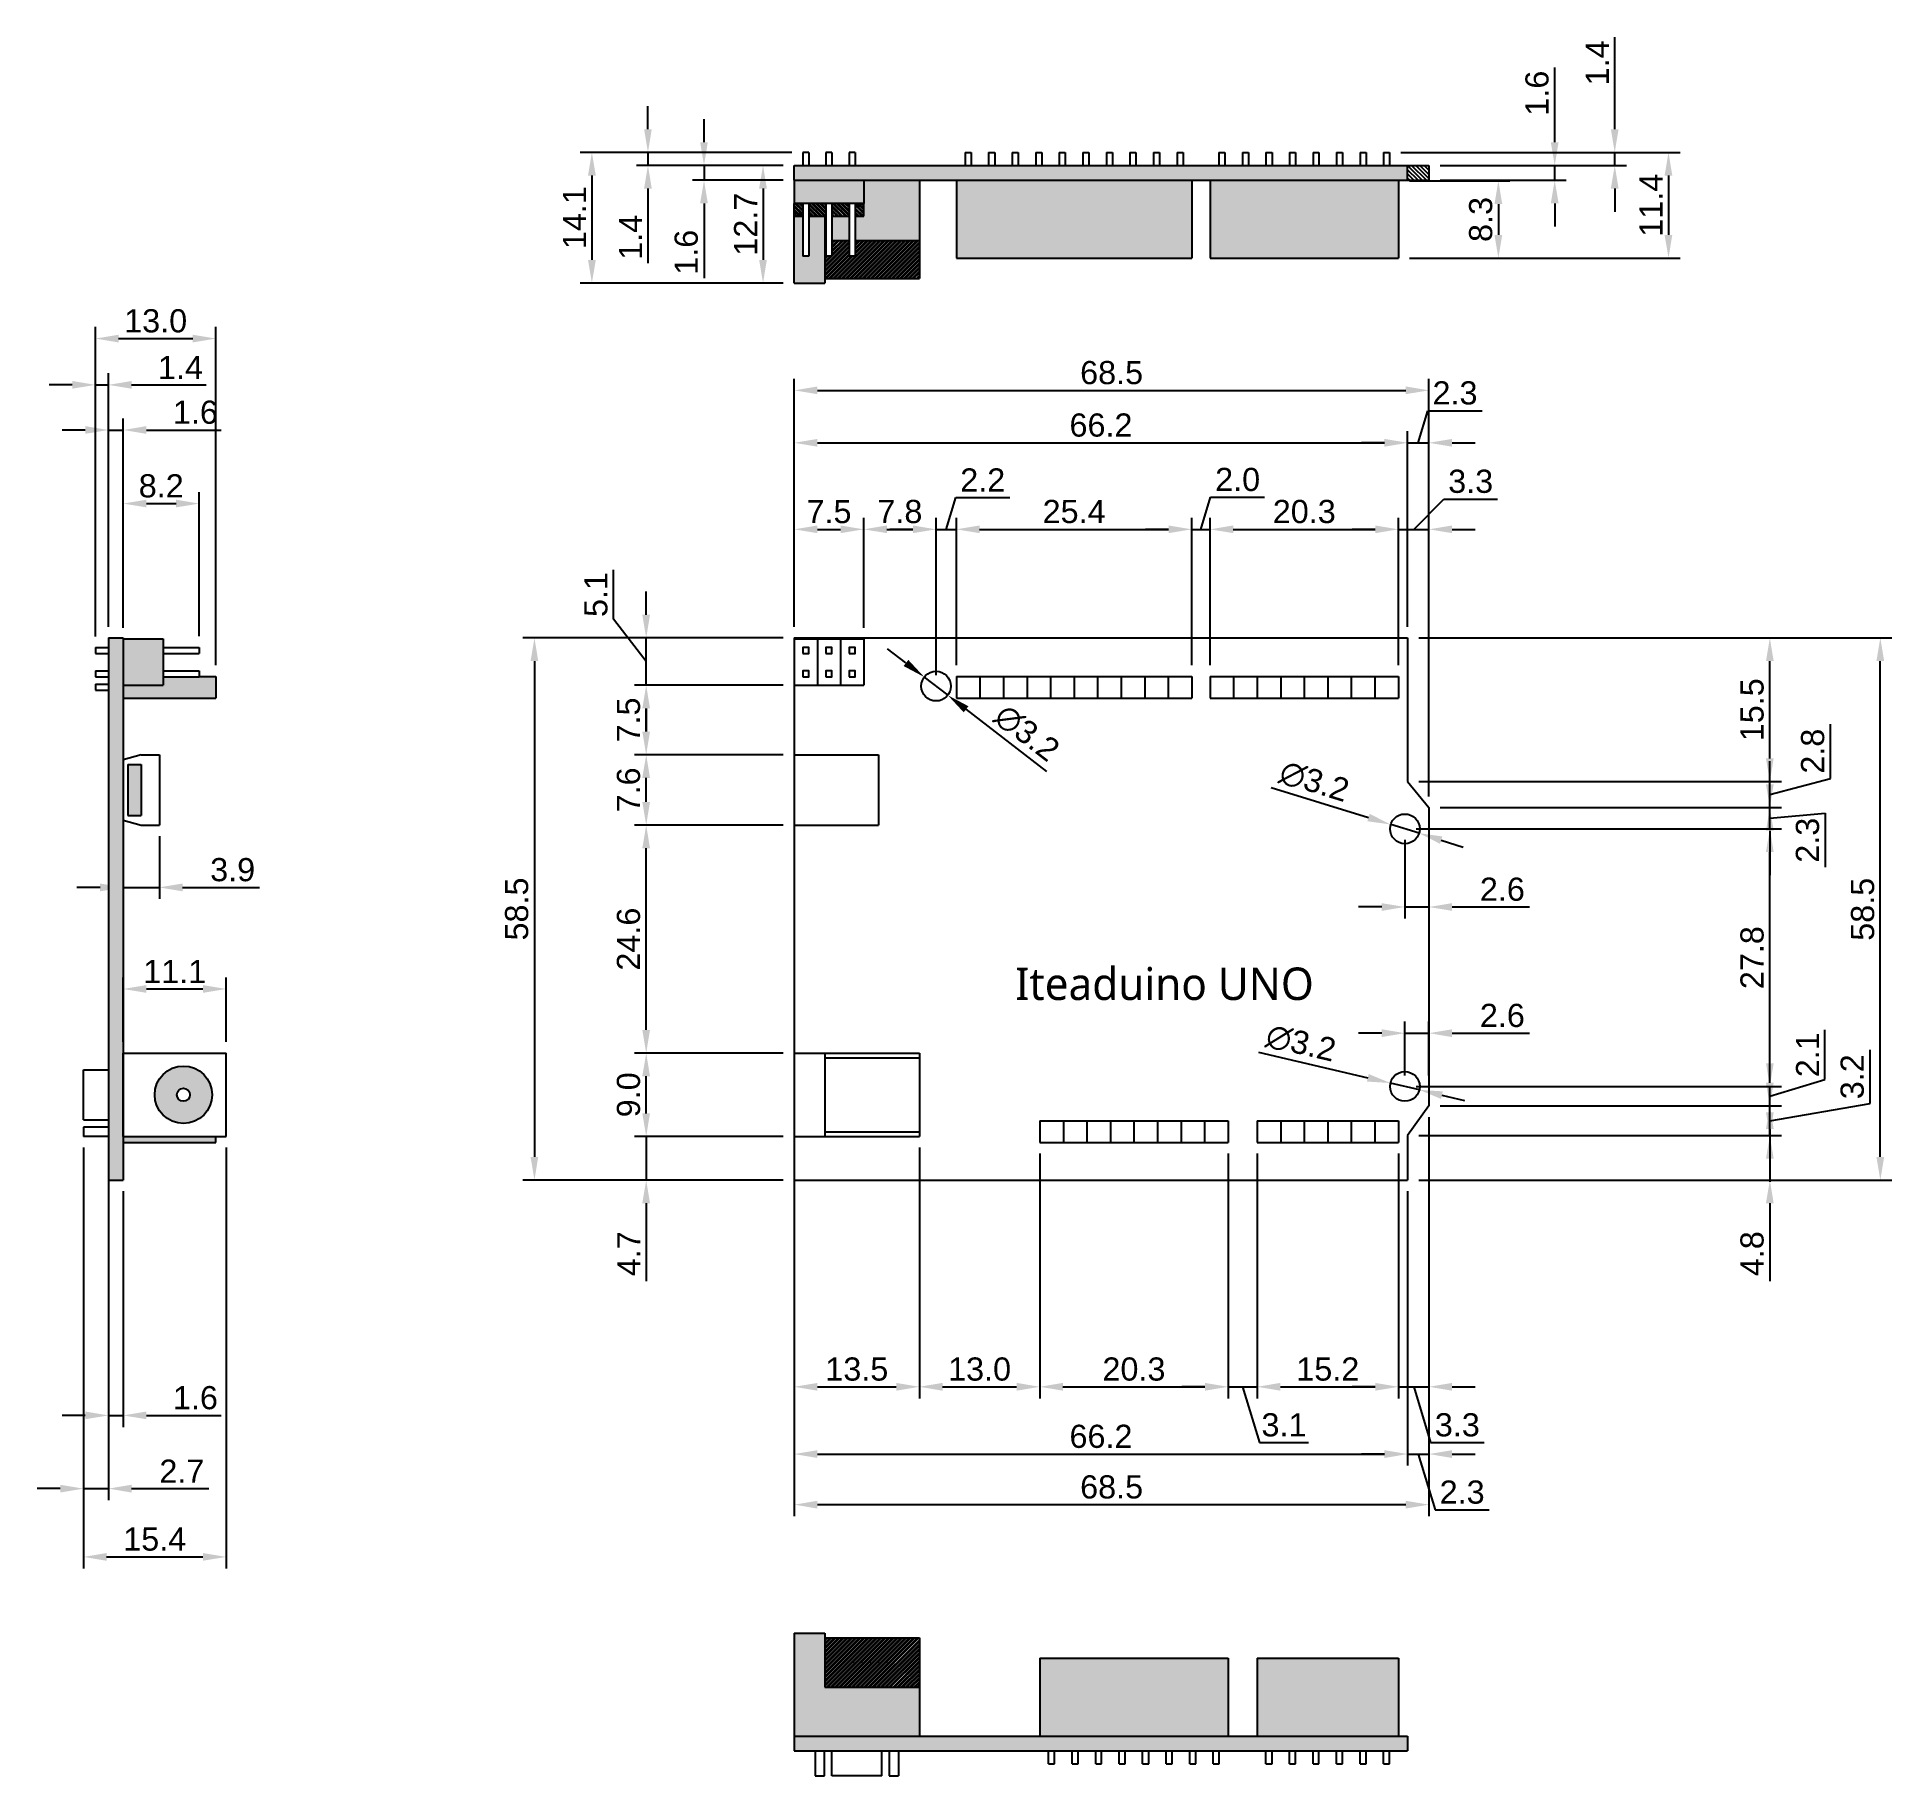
# Model space of a CAD drawing. Header units: millimetres. Extents: x 18 to 218, y 36 to 223.
import ezdxf

# ---------------------------------------------------------------- set-up
doc = ezdxf.new("R2010")
doc.units = ezdxf.units.MM
for name, color, linetype in [('board', 5, 'Continuous'), ('connectors', 4, 'Continuous'), ('dim', 252, 'Continuous'), ('headers', 251, 'Continuous'), ('mount_holes', 1, 'Continuous'), ('pins', 9, 'Continuous')]:
    doc.layers.add(name, color=color, linetype=linetype)
doc.styles.add('Itead', font='trebuc.ttf')
doc.styles.get("Standard").update_dxf_attribs({"font": 'arial.ttf'})
doc.dimstyles.new('ISO-25', dxfattribs={"dimtxt": 2.5, "dimasz": 2.5, "dimexe": 1.25, "dimexo": 1.2, "dimtad": 1, "dimdec": 1, "dimzin": 1, "dimdsep": 46, "dimtxsty": 'Standard', "dimcen": 2.5, "dimadec": 0, "dimazin": 0, "dimtfac": 1, "dimtdec": 1, "dimtmove": 0, "dimatfit": 3, "dimfxl": 1, "dimarcsym": 0})
pattern_1 = [(45, (0, 0), (-0.2245064, 0.2245064), []), (45, (0, 0.15875), (-0.2245064, 0.2245064), [])]

msp = doc.modelspace()

# ---------------------------------------------------------------- texts
at = {"layer": 'board', "color": 7, "style": 'Itead'}
msp.add_text('Iteaduino UNO', height=3.5, dxfattribs=at).set_placement((123.84, 119.43))

# ---------------------------------------------------------------- blocks, each defined once
blk = doc.blocks.new('*D1')
at = {"layer": 'Defpoints', "color": 0}
for p in [(168.5, 108), (100, 100), (168.5, 64.97)]:
    blk.add_point(p, dxfattribs=at)
at = {"layer": 'dim', "color": 0, "lineweight": -2}
for p, q in [((168.5, 106.8), (168.5, 63.72)), ((100, 98.8), (100, 63.72)), ((102.5, 64.97), (166, 64.97))]:
    blk.add_line(p, q, dxfattribs=at)
at = {"layer": 'dim', "color": 0}
for points in [[(102.5, 65.39), (102.5, 64.55), (100, 64.97)], [(166, 65.39), (166, 64.55), (168.5, 64.97)]]:
    blk.add_solid(points, dxfattribs=at)
at = {"layer": 'dim', "color": 0, "insert": (134.25, 66.87), "char_height": 2.5, "attachment_point": 5}
blk.add_mtext('68.5', dxfattribs=at)
blk = doc.blocks.new('*D2')
at = {"layer": 'Defpoints', "color": 0}
for p in [(100, 100), (166.2, 100), (166.2, 70.43)]:
    blk.add_point(p, dxfattribs=at)
at = {"layer": 'dim', "color": 0, "lineweight": -2}
for p, q in [((100, 98.8), (100, 69.18)), ((166.2, 98.8), (166.2, 69.18)), ((102.5, 70.43), (163.7, 70.43))]:
    blk.add_line(p, q, dxfattribs=at)
at = {"layer": 'dim', "color": 0}
for points in [[(102.5, 70.85), (102.5, 70.01), (100, 70.43)], [(163.7, 70.85), (163.7, 70.01), (166.2, 70.43)]]:
    blk.add_solid(points, dxfattribs=at)
at = {"layer": 'dim', "color": 0, "insert": (133.1, 72.33), "char_height": 2.5, "attachment_point": 5}
blk.add_mtext('66.2', dxfattribs=at)
blk = doc.blocks.new('*D3')
at = {"layer": 'Defpoints', "color": 0}
for p in [(168.5, 108), (166.2, 100), (168.5, 70.43)]:
    blk.add_point(p, dxfattribs=at)
at = {"layer": 'dim', "color": 0, "lineweight": -2}
for p, q in [((168.5, 106.8), (168.5, 69.18)), ((166.2, 98.8), (166.2, 69.18)), ((163.7, 70.43), (161.2, 70.43)), ((166.2, 70.43), (168.5, 70.43)), ((166.2, 70.43), (168.5, 70.43)), ((167.35, 70.43), (169.16, 64.41)), ((171, 70.43), (173.5, 70.43)), ((169.16, 64.41), (175, 64.41))]:
    blk.add_line(p, q, dxfattribs=at)
at = {"layer": 'dim', "color": 0}
for points in [[(163.7, 70.85), (163.7, 70.01), (166.2, 70.43)], [(171, 70.85), (171, 70.01), (168.5, 70.43)]]:
    blk.add_solid(points, dxfattribs=at)
at = {"layer": 'dim', "color": 0, "insert": (172.08, 66.31), "char_height": 2.5, "attachment_point": 5}
blk.add_mtext('2.3', dxfattribs=at)
blk = doc.blocks.new('*D4')
at = {"layer": 'Defpoints', "color": 0}
for p in [(100, 104.7), (113.5, 104.7), (113.5, 77.69)]:
    blk.add_point(p, dxfattribs=at)
at = {"layer": 'dim', "color": 0, "lineweight": -2}
for p, q in [((100, 103.5), (100, 76.44)), ((113.5, 103.5), (113.5, 76.44)), ((102.5, 77.69), (111, 77.69))]:
    blk.add_line(p, q, dxfattribs=at)
at = {"layer": 'dim', "color": 0}
for points in [[(102.5, 78.11), (102.5, 77.27), (100, 77.69)], [(111, 78.11), (111, 77.27), (113.5, 77.69)]]:
    blk.add_solid(points, dxfattribs=at)
at = {"layer": 'dim', "color": 0, "insert": (106.75, 79.59), "char_height": 2.5, "attachment_point": 5}
blk.add_mtext('13.5', dxfattribs=at)
blk = doc.blocks.new('*D5')
at = {"layer": 'Defpoints', "color": 0}
for p in [(113.5, 104.7), (126.5, 104.05), (126.5, 77.69)]:
    blk.add_point(p, dxfattribs=at)
at = {"layer": 'dim', "color": 0, "lineweight": -2}
for p, q in [((113.5, 103.5), (113.5, 76.44)), ((126.5, 102.85), (126.5, 76.44)), ((116, 77.69), (124, 77.69))]:
    blk.add_line(p, q, dxfattribs=at)
at = {"layer": 'dim', "color": 0}
for points in [[(116, 78.11), (116, 77.27), (113.5, 77.69)], [(124, 78.11), (124, 77.27), (126.5, 77.69)]]:
    blk.add_solid(points, dxfattribs=at)
at = {"layer": 'dim', "color": 0, "insert": (120, 79.59), "char_height": 2.5, "attachment_point": 5}
blk.add_mtext('13.0', dxfattribs=at)
blk = doc.blocks.new('*D6')
at = {"layer": 'Defpoints', "color": 0}
for p in [(126.5, 104.05), (146.82, 104.05), (146.82, 77.69)]:
    blk.add_point(p, dxfattribs=at)
at = {"layer": 'dim', "color": 0, "lineweight": -2}
for p, q in [((126.5, 102.85), (126.5, 76.44)), ((146.82, 102.85), (146.82, 76.44)), ((129, 77.69), (144.32, 77.69))]:
    blk.add_line(p, q, dxfattribs=at)
at = {"layer": 'dim', "color": 0}
for points in [[(129, 78.11), (129, 77.27), (126.5, 77.69)], [(144.32, 78.11), (144.32, 77.27), (146.82, 77.69)]]:
    blk.add_solid(points, dxfattribs=at)
at = {"layer": 'dim', "color": 0, "insert": (136.66, 79.59), "char_height": 2.5, "attachment_point": 5}
blk.add_mtext('20.3', dxfattribs=at)
blk = doc.blocks.new('*D7')
at = {"layer": 'Defpoints', "color": 0}
for p in [(146.82, 104.05), (149.96, 104.05), (149.96, 77.69)]:
    blk.add_point(p, dxfattribs=at)
at = {"layer": 'dim', "color": 0, "lineweight": -2}
for p, q in [((146.82, 102.85), (146.82, 76.44)), ((149.96, 102.85), (149.96, 76.44)), ((144.32, 77.69), (141.82, 77.69)), ((146.82, 77.69), (149.96, 77.69)), ((146.82, 77.69), (149.96, 77.69)), ((148.39, 77.69), (150.2, 71.67)), ((152.46, 77.69), (154.96, 77.69)), ((150.2, 71.67), (155.51, 71.67))]:
    blk.add_line(p, q, dxfattribs=at)
at = {"layer": 'dim', "color": 0}
for points in [[(144.32, 78.11), (144.32, 77.27), (146.82, 77.69)], [(152.46, 78.11), (152.46, 77.27), (149.96, 77.69)]]:
    blk.add_solid(points, dxfattribs=at)
at = {"layer": 'dim', "color": 0, "insert": (152.85, 73.57), "char_height": 2.5, "attachment_point": 5}
blk.add_mtext('3.1', dxfattribs=at)
blk = doc.blocks.new('*D8')
at = {"layer": 'Defpoints', "color": 0}
for p in [(149.96, 104.05), (165.2, 104.05), (165.2, 77.69)]:
    blk.add_point(p, dxfattribs=at)
at = {"layer": 'dim', "color": 0, "lineweight": -2}
for p, q in [((149.96, 102.85), (149.96, 76.44)), ((165.2, 102.85), (165.2, 76.44)), ((152.46, 77.69), (162.7, 77.69))]:
    blk.add_line(p, q, dxfattribs=at)
at = {"layer": 'dim', "color": 0}
for points in [[(152.46, 78.11), (152.46, 77.27), (149.96, 77.69)], [(162.7, 78.11), (162.7, 77.27), (165.2, 77.69)]]:
    blk.add_solid(points, dxfattribs=at)
at = {"layer": 'dim', "color": 0, "insert": (157.58, 79.59), "char_height": 2.5, "attachment_point": 5}
blk.add_mtext('15.2', dxfattribs=at)
blk = doc.blocks.new('*D9')
at = {"layer": 'Defpoints', "color": 0}
for p in [(168.5, 108), (165.2, 104.05), (168.5, 77.69)]:
    blk.add_point(p, dxfattribs=at)
at = {"layer": 'dim', "color": 0, "lineweight": -2}
for p, q in [((168.5, 106.8), (168.5, 76.44)), ((165.2, 102.85), (165.2, 76.44)), ((162.7, 77.69), (160.2, 77.69)), ((165.2, 77.69), (168.5, 77.69)), ((165.2, 77.69), (168.5, 77.69)), ((166.85, 77.69), (168.66, 71.67)), ((171, 77.69), (173.5, 77.69)), ((168.66, 71.67), (174.46, 71.67))]:
    blk.add_line(p, q, dxfattribs=at)
at = {"layer": 'dim', "color": 0}
for points in [[(162.7, 78.11), (162.7, 77.27), (165.2, 77.69)], [(171, 78.11), (171, 77.27), (168.5, 77.69)]]:
    blk.add_solid(points, dxfattribs=at)
at = {"layer": 'dim', "color": 0, "insert": (171.56, 73.57), "char_height": 2.5, "attachment_point": 5}
blk.add_mtext('3.3', dxfattribs=at)
blk = doc.blocks.new('*D10')
at = {"layer": 'Defpoints', "color": 0}
for p in [(168.5, 115.85), (165.9, 110.1), (168.5, 110.1)]:
    blk.add_point(p, dxfattribs=at)
at = {"layer": 'dim', "color": 0, "lineweight": -2}
for p, q in [((165.9, 111.3), (165.9, 117.1)), ((168.5, 111.3), (168.5, 117.1)), ((163.4, 115.85), (160.9, 115.85)), ((165.9, 115.85), (168.5, 115.85)), ((171, 115.85), (179.34, 115.85))]:
    blk.add_line(p, q, dxfattribs=at)
at = {"layer": 'dim', "color": 0}
for points in [[(163.4, 116.27), (163.4, 115.43), (165.9, 115.85)], [(171, 116.27), (171, 115.43), (168.5, 115.85)]]:
    blk.add_solid(points, dxfattribs=at)
at = {"layer": 'dim', "color": 0, "insert": (176.42, 117.75), "char_height": 2.5, "attachment_point": 5}
blk.add_mtext('2.6', dxfattribs=at)
blk = doc.blocks.new('*D11')
at = {"layer": 'Defpoints', "color": 0}
for p in [(166.2, 158.5), (217.21, 158.5), (166.2, 100)]:
    blk.add_point(p, dxfattribs=at)
at = {"layer": 'dim', "color": 0, "lineweight": -2}
for p, q in [((167.4, 158.5), (218.46, 158.5)), ((217.21, 102.5), (217.21, 156)), ((167.4, 100), (218.46, 100))]:
    blk.add_line(p, q, dxfattribs=at)
at = {"layer": 'dim', "color": 0}
for points in [[(216.79, 156), (217.63, 156), (217.21, 158.5)], [(216.79, 102.5), (217.63, 102.5), (217.21, 100)]]:
    blk.add_solid(points, dxfattribs=at)
at = {"layer": 'dim', "color": 0, "insert": (215.31, 129.22), "char_height": 2.5, "attachment_point": 5, "rotation": 90}
blk.add_mtext('58.5', dxfattribs=at)
blk = doc.blocks.new('*D12')
at = {"layer": 'Defpoints', "color": 0}
for p in [(166.2, 104.8), (205.29, 104.8), (166.2, 100)]:
    blk.add_point(p, dxfattribs=at)
at = {"layer": 'dim', "color": 0, "lineweight": -2}
for p, q in [((205.29, 107.3), (205.29, 109.8)), ((167.4, 104.8), (206.54, 104.8)), ((205.29, 104.8), (205.29, 100)), ((167.4, 100), (206.54, 100)), ((205.29, 97.5), (205.29, 89.09))]:
    blk.add_line(p, q, dxfattribs=at)
at = {"layer": 'dim', "color": 0}
for points in [[(204.87, 107.3), (205.7, 107.3), (205.29, 104.8)], [(204.87, 97.5), (205.7, 97.5), (205.29, 100)]]:
    blk.add_solid(points, dxfattribs=at)
at = {"layer": 'dim', "color": 0, "insert": (203.38, 92.05), "char_height": 2.5, "attachment_point": 5, "rotation": 90}
blk.add_mtext('4.8', dxfattribs=at)
blk = doc.blocks.new('*D13')
at = {"layer": 'Defpoints', "color": 0}
for p in [(168.5, 108), (205.29, 108), (166.2, 104.8)]:
    blk.add_point(p, dxfattribs=at)
at = {"layer": 'dim', "color": 0, "lineweight": -2}
for p, q in [((205.29, 110.5), (205.29, 113)), ((216.1, 108.27), (216.1, 114.04)), ((205.29, 106.4), (216.1, 108.27)), ((169.7, 108), (206.54, 108)), ((205.29, 104.8), (205.29, 108)), ((205.29, 104.8), (205.29, 108)), ((167.4, 104.8), (206.54, 104.8)), ((205.29, 102.3), (205.29, 99.8))]:
    blk.add_line(p, q, dxfattribs=at)
at = {"layer": 'dim', "color": 0}
for points in [[(204.87, 110.5), (205.7, 110.5), (205.29, 108)], [(204.87, 102.3), (205.7, 102.3), (205.29, 104.8)]]:
    blk.add_solid(points, dxfattribs=at)
at = {"layer": 'dim', "color": 0, "insert": (214.19, 111.15), "char_height": 2.5, "attachment_point": 5, "rotation": 90}
blk.add_mtext('3.2', dxfattribs=at)
blk = doc.blocks.new('*D14')
at = {"layer": 'Defpoints', "color": 0}
for p in [(165.9, 110.1), (205.29, 110.1), (168.5, 108)]:
    blk.add_point(p, dxfattribs=at)
at = {"layer": 'dim', "color": 0, "lineweight": -2}
for p, q in [((211.24, 110.84), (211.24, 116.2)), ((205.29, 112.6), (205.29, 115.1)), ((167.1, 110.1), (206.54, 110.1)), ((205.29, 109.05), (211.24, 110.84)), ((205.29, 108), (205.29, 110.1)), ((205.29, 108), (205.29, 110.1)), ((169.7, 108), (206.54, 108)), ((205.29, 105.5), (205.29, 103))]:
    blk.add_line(p, q, dxfattribs=at)
at = {"layer": 'dim', "color": 0}
for points in [[(204.87, 112.6), (205.7, 112.6), (205.29, 110.1)], [(204.87, 105.5), (205.7, 105.5), (205.29, 108)]]:
    blk.add_solid(points, dxfattribs=at)
at = {"layer": 'dim', "color": 0, "insert": (209.36, 113.52), "char_height": 2.5, "attachment_point": 5, "rotation": 90}
blk.add_mtext('2.1', dxfattribs=at)
blk = doc.blocks.new('*D15')
at = {"layer": 'Defpoints', "color": 0}
for p in [(165.9, 137.9), (205.29, 137.9), (165.9, 110.1)]:
    blk.add_point(p, dxfattribs=at)
at = {"layer": 'dim', "color": 0, "lineweight": -2}
for p, q in [((167.1, 137.9), (206.54, 137.9)), ((205.29, 112.6), (205.29, 135.4)), ((167.1, 110.1), (206.54, 110.1))]:
    blk.add_line(p, q, dxfattribs=at)
at = {"layer": 'dim', "color": 0}
for points in [[(204.87, 135.4), (205.7, 135.4), (205.29, 137.9)], [(204.87, 112.6), (205.7, 112.6), (205.29, 110.1)]]:
    blk.add_solid(points, dxfattribs=at)
at = {"layer": 'dim', "color": 0, "insert": (203.38, 124), "char_height": 2.5, "attachment_point": 5, "rotation": 90}
blk.add_mtext('27.8', dxfattribs=at)
blk = doc.blocks.new('*D16')
at = {"layer": 'Defpoints', "color": 0}
for p in [(168.5, 140.2), (205.29, 140.2), (165.9, 137.9)]:
    blk.add_point(p, dxfattribs=at)
at = {"layer": 'dim', "color": 0, "lineweight": -2}
for p, q in [((205.29, 142.7), (205.29, 145.2)), ((169.7, 140.2), (206.54, 140.2)), ((205.29, 137.9), (205.29, 140.2)), ((205.29, 137.9), (205.29, 140.2)), ((205.29, 139.05), (211.27, 139.59)), ((211.27, 139.59), (211.27, 133.75)), ((167.1, 137.9), (206.54, 137.9)), ((205.29, 135.4), (205.29, 132.9))]:
    blk.add_line(p, q, dxfattribs=at)
at = {"layer": 'dim', "color": 0}
for points in [[(204.87, 142.7), (205.7, 142.7), (205.29, 140.2)], [(204.87, 135.4), (205.7, 135.4), (205.29, 137.9)]]:
    blk.add_solid(points, dxfattribs=at)
at = {"layer": 'dim', "color": 0, "insert": (209.36, 136.67), "char_height": 2.5, "attachment_point": 5, "rotation": 90}
blk.add_mtext('2.3', dxfattribs=at)
blk = doc.blocks.new('*D17')
at = {"layer": 'Defpoints', "color": 0}
for p in [(166.2, 143), (205.29, 143), (168.5, 140.2)]:
    blk.add_point(p, dxfattribs=at)
at = {"layer": 'dim', "color": 0, "lineweight": -2}
for p, q in [((211.82, 143.35), (211.82, 149.2)), ((205.29, 145.5), (205.29, 148)), ((167.4, 143), (206.54, 143)), ((205.29, 141.6), (211.82, 143.35)), ((205.29, 140.2), (205.29, 143)), ((205.29, 140.2), (205.29, 143)), ((169.7, 140.2), (206.54, 140.2)), ((205.29, 137.7), (205.29, 135.2))]:
    blk.add_line(p, q, dxfattribs=at)
at = {"layer": 'dim', "color": 0}
for points in [[(204.87, 145.5), (205.7, 145.5), (205.29, 143)], [(204.87, 137.7), (205.7, 137.7), (205.29, 140.2)]]:
    blk.add_solid(points, dxfattribs=at)
at = {"layer": 'dim', "color": 0, "insert": (209.92, 146.28), "char_height": 2.5, "attachment_point": 5, "rotation": 90}
blk.add_mtext('2.8', dxfattribs=at)
blk = doc.blocks.new('*D18')
at = {"layer": 'Defpoints', "color": 0}
for p in [(166.2, 158.5), (205.29, 158.5), (166.2, 143)]:
    blk.add_point(p, dxfattribs=at)
at = {"layer": 'dim', "color": 0, "lineweight": -2}
for p, q in [((167.4, 158.5), (206.54, 158.5)), ((205.29, 145.5), (205.29, 156)), ((167.4, 143), (206.54, 143))]:
    blk.add_line(p, q, dxfattribs=at)
at = {"layer": 'dim', "color": 0}
for points in [[(204.87, 156), (205.7, 156), (205.29, 158.5)], [(204.87, 145.5), (205.7, 145.5), (205.29, 143)]]:
    blk.add_solid(points, dxfattribs=at)
at = {"layer": 'dim', "color": 0, "insert": (203.38, 150.75), "char_height": 2.5, "attachment_point": 5, "rotation": 90}
blk.add_mtext('15.5', dxfattribs=at)
blk = doc.blocks.new('*D19')
at = {"layer": 'Defpoints', "color": 0}
for p in [(165.9, 137.9), (168.5, 137.9), (168.5, 129.47)]:
    blk.add_point(p, dxfattribs=at)
at = {"layer": 'dim', "color": 0, "lineweight": -2}
for p, q in [((165.9, 136.7), (165.9, 128.22)), ((168.5, 136.7), (168.5, 128.22)), ((163.4, 129.47), (160.9, 129.47)), ((165.9, 129.47), (168.5, 129.47)), ((171, 129.47), (179.34, 129.47))]:
    blk.add_line(p, q, dxfattribs=at)
at = {"layer": 'dim', "color": 0}
for points in [[(163.4, 129.88), (163.4, 129.05), (165.9, 129.47)], [(171, 129.88), (171, 129.05), (168.5, 129.47)]]:
    blk.add_solid(points, dxfattribs=at)
at = {"layer": 'dim', "color": 0, "insert": (176.42, 131.37), "char_height": 2.5, "attachment_point": 5}
blk.add_mtext('2.6', dxfattribs=at)
blk = doc.blocks.new('*D20')
at = {"layer": 'Defpoints', "color": 0}
for p in [(164.37, 138.37), (167.43, 137.43)]:
    blk.add_point(p, dxfattribs=at)
at = {"layer": 'dim', "color": 0, "lineweight": -2}
for p, q in [((151.48, 142.38), (161.98, 139.12)), ((167.43, 137.43), (164.37, 138.37)), ((169.82, 136.68), (172.2, 135.94))]:
    blk.add_line(p, q, dxfattribs=at)
at = {"layer": 'dim', "color": 0}
for points in [[(162.11, 139.51), (161.86, 138.72), (164.37, 138.37)], [(169.94, 137.08), (169.69, 136.29), (167.43, 137.43)]]:
    blk.add_solid(points, dxfattribs=at)
at = {"layer": 'dim', "color": 0, "insert": (156.12, 143), "char_height": 2.5, "attachment_point": 5, "rotation": 342.7464}
blk.add_mtext('∅3.2', dxfattribs=at)
blk = doc.blocks.new('*D21')
at = {"layer": 'Defpoints', "color": 0}
for p in [(164.34, 110.47), (167.46, 109.73)]:
    blk.add_point(p, dxfattribs=at)
at = {"layer": 'dim', "color": 0, "lineweight": -2}
for p, q in [((150.1, 113.81), (161.91, 111.04)), ((167.46, 109.73), (164.34, 110.47)), ((169.89, 109.16), (172.33, 108.59))]:
    blk.add_line(p, q, dxfattribs=at)
at = {"layer": 'dim', "color": 0}
for points in [[(162, 111.44), (161.81, 110.63), (164.34, 110.47)], [(169.99, 109.57), (169.8, 108.76), (167.46, 109.73)]]:
    blk.add_solid(points, dxfattribs=at)
at = {"layer": 'dim', "color": 0, "insert": (154.68, 114.76), "char_height": 2.5, "attachment_point": 5, "rotation": 346.7957}
blk.add_mtext('∅3.2', dxfattribs=at)
blk = doc.blocks.new('*D22')
at = {"layer": 'Defpoints', "color": 0}
for p in [(114.03, 154.28), (116.57, 152.32)]:
    blk.add_point(p, dxfattribs=at)
at = {"layer": 'dim', "color": 0, "lineweight": -2}
for p, q in [((112.05, 155.8), (110.07, 157.33)), ((114.03, 154.28), (116.57, 152.32)), ((127.26, 144.09), (118.55, 150.8))]:
    blk.add_line(p, q, dxfattribs=at)
at = {"layer": 'dim', "color": 0}
for points in [[(112.31, 156.13), (111.8, 155.47), (114.03, 154.28)], [(118.8, 151.13), (118.29, 150.47), (116.57, 152.32)]]:
    blk.add_solid(points, dxfattribs=at)
at = {"layer": 'dim', "color": 0, "insert": (125.1, 148.24), "char_height": 2.5, "attachment_point": 5, "rotation": 322.3913}
blk.add_mtext('∅3.2', dxfattribs=at)
blk = doc.blocks.new('*D23')
at = {"layer": 'Defpoints', "color": 0}
for p in [(168.5, 185.22), (100, 158.5), (168.5, 140.2)]:
    blk.add_point(p, dxfattribs=at)
at = {"layer": 'dim', "color": 0, "lineweight": -2}
for p, q in [((100, 159.7), (100, 186.47)), ((168.5, 141.4), (168.5, 186.47)), ((102.5, 185.22), (166, 185.22))]:
    blk.add_line(p, q, dxfattribs=at)
at = {"layer": 'dim', "color": 0}
for points in [[(102.5, 185.64), (102.5, 184.81), (100, 185.22)], [(166, 185.64), (166, 184.81), (168.5, 185.22)]]:
    blk.add_solid(points, dxfattribs=at)
at = {"layer": 'dim', "color": 0, "insert": (134.25, 187.12), "char_height": 2.5, "attachment_point": 5}
blk.add_mtext('68.5', dxfattribs=at)
blk = doc.blocks.new('*D24')
at = {"layer": 'Defpoints', "color": 0}
for p in [(166.2, 179.56), (100, 158.5), (166.2, 158.5)]:
    blk.add_point(p, dxfattribs=at)
at = {"layer": 'dim', "color": 0, "lineweight": -2}
for p, q in [((100, 159.7), (100, 180.81)), ((166.2, 159.7), (166.2, 180.81)), ((102.5, 179.56), (163.7, 179.56))]:
    blk.add_line(p, q, dxfattribs=at)
at = {"layer": 'dim', "color": 0}
for points in [[(102.5, 179.98), (102.5, 179.14), (100, 179.56)], [(163.7, 179.98), (163.7, 179.14), (166.2, 179.56)]]:
    blk.add_solid(points, dxfattribs=at)
at = {"layer": 'dim', "color": 0, "insert": (133.1, 181.46), "char_height": 2.5, "attachment_point": 5}
blk.add_mtext('66.2', dxfattribs=at)
blk = doc.blocks.new('*D25')
at = {"layer": 'Defpoints', "color": 0}
for p in [(168.5, 179.56), (166.2, 158.5), (168.5, 140.2)]:
    blk.add_point(p, dxfattribs=at)
at = {"layer": 'dim', "color": 0, "lineweight": -2}
for p, q in [((167.35, 179.56), (168.39, 183.02)), ((168.39, 183.02), (174.23, 183.02)), ((166.2, 159.7), (166.2, 180.81)), ((168.5, 141.4), (168.5, 180.81)), ((163.7, 179.56), (161.2, 179.56)), ((166.2, 179.56), (168.5, 179.56)), ((166.2, 179.56), (168.5, 179.56)), ((171, 179.56), (173.5, 179.56))]:
    blk.add_line(p, q, dxfattribs=at)
at = {"layer": 'dim', "color": 0}
for points in [[(163.7, 179.98), (163.7, 179.14), (166.2, 179.56)], [(171, 179.98), (171, 179.14), (168.5, 179.56)]]:
    blk.add_solid(points, dxfattribs=at)
at = {"layer": 'dim', "color": 0, "insert": (171.31, 184.93), "char_height": 2.5, "attachment_point": 5}
blk.add_mtext('2.3', dxfattribs=at)
blk = doc.blocks.new('*D26')
at = {"layer": 'Defpoints', "color": 0}
for p in [(107.5, 170.22), (100, 158.5), (107.5, 158.4)]:
    blk.add_point(p, dxfattribs=at)
at = {"layer": 'dim', "color": 0, "lineweight": -2}
for p, q in [((100, 159.7), (100, 171.47)), ((102.5, 170.22), (105, 170.22)), ((107.5, 159.6), (107.5, 171.47))]:
    blk.add_line(p, q, dxfattribs=at)
at = {"layer": 'dim', "color": 0}
for points in [[(102.5, 170.64), (102.5, 169.81), (100, 170.22)], [(105, 170.64), (105, 169.81), (107.5, 170.22)]]:
    blk.add_solid(points, dxfattribs=at)
at = {"layer": 'dim', "color": 0, "insert": (103.75, 172.12), "char_height": 2.5, "attachment_point": 5}
blk.add_mtext('7.5', dxfattribs=at)
blk = doc.blocks.new('*D27')
at = {"layer": 'Defpoints', "color": 0}
for p in [(115.3, 170.22), (107.5, 158.4), (115.3, 153.3)]:
    blk.add_point(p, dxfattribs=at)
at = {"layer": 'dim', "color": 0, "lineweight": -2}
for p, q in [((107.5, 159.6), (107.5, 171.47)), ((110, 170.22), (112.8, 170.22)), ((115.3, 154.5), (115.3, 171.47))]:
    blk.add_line(p, q, dxfattribs=at)
at = {"layer": 'dim', "color": 0}
for points in [[(110, 170.64), (110, 169.81), (107.5, 170.22)], [(112.8, 170.64), (112.8, 169.81), (115.3, 170.22)]]:
    blk.add_solid(points, dxfattribs=at)
at = {"layer": 'dim', "color": 0, "insert": (111.4, 172.13), "char_height": 2.5, "attachment_point": 5}
blk.add_mtext('7.8', dxfattribs=at)
blk = doc.blocks.new('*D28')
at = {"layer": 'Defpoints', "color": 0}
for p in [(117.5, 170.22), (117.5, 154.35), (115.3, 153.3)]:
    blk.add_point(p, dxfattribs=at)
at = {"layer": 'dim', "color": 0, "lineweight": -2}
for p, q in [((116.4, 170.22), (117.43, 173.67)), ((117.43, 173.67), (123.25, 173.67)), ((112.8, 170.22), (110.3, 170.22)), ((115.3, 154.5), (115.3, 171.47)), ((115.3, 170.22), (117.5, 170.22)), ((115.3, 170.22), (117.5, 170.22)), ((117.5, 155.55), (117.5, 171.47)), ((120, 170.22), (122.5, 170.22))]:
    blk.add_line(p, q, dxfattribs=at)
at = {"layer": 'dim', "color": 0}
for points in [[(112.8, 170.64), (112.8, 169.81), (115.3, 170.22)], [(120, 170.64), (120, 169.81), (117.5, 170.22)]]:
    blk.add_solid(points, dxfattribs=at)
at = {"layer": 'dim', "color": 0, "insert": (120.34, 175.55), "char_height": 2.5, "attachment_point": 5}
blk.add_mtext('2.2', dxfattribs=at)
blk = doc.blocks.new('*D29')
at = {"layer": 'Defpoints', "color": 0}
for p in [(142.9, 170.22), (117.5, 154.35), (142.9, 154.35)]:
    blk.add_point(p, dxfattribs=at)
at = {"layer": 'dim', "color": 0, "lineweight": -2}
for p, q in [((117.5, 155.55), (117.5, 171.47)), ((120, 170.22), (140.4, 170.22)), ((142.9, 155.55), (142.9, 171.47))]:
    blk.add_line(p, q, dxfattribs=at)
at = {"layer": 'dim', "color": 0}
for points in [[(120, 170.64), (120, 169.81), (117.5, 170.22)], [(140.4, 170.64), (140.4, 169.81), (142.9, 170.22)]]:
    blk.add_solid(points, dxfattribs=at)
at = {"layer": 'dim', "color": 0, "insert": (130.2, 172.13), "char_height": 2.5, "attachment_point": 5}
blk.add_mtext('25.4', dxfattribs=at)
blk = doc.blocks.new('*D30')
at = {"layer": 'Defpoints', "color": 0}
for p in [(144.88, 170.22), (142.9, 154.35), (144.88, 154.35)]:
    blk.add_point(p, dxfattribs=at)
at = {"layer": 'dim', "color": 0, "lineweight": -2}
for p, q in [((143.89, 170.22), (144.93, 173.69)), ((144.93, 173.69), (150.76, 173.69)), ((140.4, 170.22), (137.9, 170.22)), ((142.9, 155.55), (142.9, 171.47)), ((142.9, 170.22), (144.88, 170.22)), ((142.9, 170.22), (144.88, 170.22)), ((144.88, 155.55), (144.88, 171.47)), ((147.38, 170.22), (149.88, 170.22))]:
    blk.add_line(p, q, dxfattribs=at)
at = {"layer": 'dim', "color": 0}
for points in [[(140.4, 170.64), (140.4, 169.81), (142.9, 170.22)], [(147.38, 170.64), (147.38, 169.81), (144.88, 170.22)]]:
    blk.add_solid(points, dxfattribs=at)
at = {"layer": 'dim', "color": 0, "insert": (147.85, 175.59), "char_height": 2.5, "attachment_point": 5}
blk.add_mtext('2.0', dxfattribs=at)
blk = doc.blocks.new('*D31')
at = {"layer": 'Defpoints', "color": 0}
for p in [(165.2, 170.22), (144.88, 154.35), (165.2, 154.35)]:
    blk.add_point(p, dxfattribs=at)
at = {"layer": 'dim', "color": 0, "lineweight": -2}
for p, q in [((144.88, 155.55), (144.88, 171.47)), ((147.38, 170.22), (162.7, 170.22)), ((165.2, 155.55), (165.2, 171.47))]:
    blk.add_line(p, q, dxfattribs=at)
at = {"layer": 'dim', "color": 0}
for points in [[(147.38, 170.64), (147.38, 169.81), (144.88, 170.22)], [(162.7, 170.64), (162.7, 169.81), (165.2, 170.22)]]:
    blk.add_solid(points, dxfattribs=at)
at = {"layer": 'dim', "color": 0, "insert": (155.04, 172.13), "char_height": 2.5, "attachment_point": 5}
blk.add_mtext('20.3', dxfattribs=at)
blk = doc.blocks.new('*D32')
at = {"layer": 'Defpoints', "color": 0}
for p in [(168.5, 170.22), (165.2, 154.35), (168.5, 140.2)]:
    blk.add_point(p, dxfattribs=at)
at = {"layer": 'dim', "color": 0, "lineweight": -2}
for p, q in [((166.85, 170.22), (170.1, 173.49)), ((170.1, 173.49), (175.9, 173.49)), ((162.7, 170.22), (160.2, 170.22)), ((165.2, 155.55), (165.2, 171.47)), ((165.2, 170.22), (168.5, 170.22)), ((165.2, 170.22), (168.5, 170.22)), ((168.5, 141.4), (168.5, 171.47)), ((171, 170.22), (173.5, 170.22))]:
    blk.add_line(p, q, dxfattribs=at)
at = {"layer": 'dim', "color": 0}
for points in [[(162.7, 170.64), (162.7, 169.81), (165.2, 170.22)], [(171, 170.64), (171, 169.81), (168.5, 170.22)]]:
    blk.add_solid(points, dxfattribs=at)
at = {"layer": 'dim', "color": 0, "insert": (173, 175.39), "char_height": 2.5, "attachment_point": 5}
blk.add_mtext('3.3', dxfattribs=at)
blk = doc.blocks.new('*D33')
at = {"layer": 'Defpoints', "color": 0}
for p in [(37.58, 190.81), (24.58, 157.47), (37.58, 154.35)]:
    blk.add_point(p, dxfattribs=at)
at = {"layer": 'dim', "color": 0, "lineweight": -2}
for p, q in [((24.58, 158.67), (24.58, 192.06)), ((27.08, 190.81), (35.08, 190.81)), ((37.58, 155.55), (37.58, 192.06))]:
    blk.add_line(p, q, dxfattribs=at)
at = {"layer": 'dim', "color": 0}
for points in [[(27.08, 191.22), (27.08, 190.39), (24.58, 190.81)], [(35.08, 191.22), (35.08, 190.39), (37.58, 190.81)]]:
    blk.add_solid(points, dxfattribs=at)
at = {"layer": 'dim', "color": 0, "insert": (31.08, 192.71), "char_height": 2.5, "attachment_point": 5}
blk.add_mtext('13.0', dxfattribs=at)
blk = doc.blocks.new('*D34')
at = {"layer": 'Defpoints', "color": 0}
for p in [(25.98, 185.81), (25.98, 158.5), (24.58, 157.47)]:
    blk.add_point(p, dxfattribs=at)
at = {"layer": 'dim', "color": 0, "lineweight": -2}
for p, q in [((24.58, 158.67), (24.58, 187.06)), ((25.98, 159.7), (25.98, 187.06)), ((22.08, 185.81), (19.58, 185.81)), ((24.58, 185.81), (25.98, 185.81)), ((28.48, 185.81), (36.54, 185.81))]:
    blk.add_line(p, q, dxfattribs=at)
at = {"layer": 'dim', "color": 0}
for points in [[(22.08, 186.23), (22.08, 185.4), (24.58, 185.81)], [(28.48, 186.23), (28.48, 185.4), (25.98, 185.81)]]:
    blk.add_solid(points, dxfattribs=at)
at = {"layer": 'dim', "color": 0, "insert": (33.76, 187.69), "char_height": 2.5, "attachment_point": 5}
blk.add_mtext('1.4', dxfattribs=at)
blk = doc.blocks.new('*D35')
at = {"layer": 'Defpoints', "color": 0}
for p in [(27.58, 180.94), (25.98, 158.5), (27.58, 158.5)]:
    blk.add_point(p, dxfattribs=at)
at = {"layer": 'dim', "color": 0, "lineweight": -2}
for p, q in [((25.98, 159.7), (25.98, 182.19)), ((27.58, 159.7), (27.58, 182.19)), ((23.48, 180.94), (20.98, 180.94)), ((25.98, 180.94), (27.58, 180.94)), ((30.08, 180.94), (38.15, 180.94))]:
    blk.add_line(p, q, dxfattribs=at)
at = {"layer": 'dim', "color": 0}
for points in [[(23.48, 181.36), (23.48, 180.53), (25.98, 180.94)], [(30.08, 181.36), (30.08, 180.53), (27.58, 180.94)]]:
    blk.add_solid(points, dxfattribs=at)
at = {"layer": 'dim', "color": 0, "insert": (35.37, 182.85), "char_height": 2.5, "attachment_point": 5}
blk.add_mtext('1.6', dxfattribs=at)
blk = doc.blocks.new('*D36')
at = {"layer": 'Defpoints', "color": 0}
for p in [(35.78, 173), (27.58, 158.4), (35.78, 157.47)]:
    blk.add_point(p, dxfattribs=at)
at = {"layer": 'dim', "color": 0, "lineweight": -2}
for p, q in [((27.58, 159.6), (27.58, 174.25)), ((35.78, 158.68), (35.78, 174.25)), ((30.08, 173), (33.28, 173))]:
    blk.add_line(p, q, dxfattribs=at)
at = {"layer": 'dim', "color": 0}
for points in [[(30.08, 173.42), (30.08, 172.59), (27.58, 173)], [(33.28, 173.42), (33.28, 172.59), (35.78, 173)]]:
    blk.add_solid(points, dxfattribs=at)
at = {"layer": 'dim', "color": 0, "insert": (31.68, 174.9), "char_height": 2.5, "attachment_point": 5}
blk.add_mtext('8.2', dxfattribs=at)
blk = doc.blocks.new('*D37')
at = {"layer": 'Defpoints', "color": 0}
for p in [(23.28, 104.7), (38.68, 104.7), (38.68, 59.33)]:
    blk.add_point(p, dxfattribs=at)
at = {"layer": 'dim', "color": 0, "lineweight": -2}
for p, q in [((23.28, 103.5), (23.28, 58.08)), ((38.68, 103.5), (38.68, 58.08)), ((25.78, 59.33), (36.18, 59.33))]:
    blk.add_line(p, q, dxfattribs=at)
at = {"layer": 'dim', "color": 0}
for points in [[(25.78, 59.75), (25.78, 58.92), (23.28, 59.33)], [(36.18, 59.75), (36.18, 58.92), (38.68, 59.33)]]:
    blk.add_solid(points, dxfattribs=at)
at = {"layer": 'dim', "color": 0, "insert": (30.98, 61.24), "char_height": 2.5, "attachment_point": 5}
blk.add_mtext('15.4', dxfattribs=at)
blk = doc.blocks.new('*D38')
at = {"layer": 'Defpoints', "color": 0}
for p in [(23.28, 104.7), (25.98, 104.7), (25.98, 66.7)]:
    blk.add_point(p, dxfattribs=at)
at = {"layer": 'dim', "color": 0, "lineweight": -2}
for p, q in [((23.28, 103.5), (23.28, 65.45)), ((25.98, 103.5), (25.98, 65.45)), ((20.78, 66.7), (18.28, 66.7)), ((23.28, 66.7), (25.98, 66.7)), ((28.48, 66.7), (36.83, 66.7))]:
    blk.add_line(p, q, dxfattribs=at)
at = {"layer": 'dim', "color": 0}
for points in [[(20.78, 67.12), (20.78, 66.28), (23.28, 66.7)], [(28.48, 67.12), (28.48, 66.28), (25.98, 66.7)]]:
    blk.add_solid(points, dxfattribs=at)
at = {"layer": 'dim', "color": 0, "insert": (33.91, 68.58), "char_height": 2.5, "attachment_point": 5}
blk.add_mtext('2.7', dxfattribs=at)
blk = doc.blocks.new('*D39')
at = {"layer": 'Defpoints', "color": 0}
for p in [(25.98, 100), (27.58, 100), (27.58, 74.6)]:
    blk.add_point(p, dxfattribs=at)
at = {"layer": 'dim', "color": 0, "lineweight": -2}
for p, q in [((25.98, 98.8), (25.98, 73.35)), ((27.58, 98.8), (27.58, 73.35)), ((23.48, 74.6), (20.98, 74.6)), ((25.98, 74.6), (27.58, 74.6)), ((30.08, 74.6), (38.15, 74.6))]:
    blk.add_line(p, q, dxfattribs=at)
at = {"layer": 'dim', "color": 0}
for points in [[(23.48, 75.02), (23.48, 74.19), (25.98, 74.6)], [(30.08, 75.02), (30.08, 74.19), (27.58, 74.6)]]:
    blk.add_solid(points, dxfattribs=at)
at = {"layer": 'dim', "color": 0, "insert": (35.37, 76.5), "char_height": 2.5, "attachment_point": 5}
blk.add_mtext('1.6', dxfattribs=at)
blk = doc.blocks.new('*D40')
at = {"layer": 'Defpoints', "color": 0}
for p in [(38.68, 120.62), (27.58, 113.7), (38.68, 113.7)]:
    blk.add_point(p, dxfattribs=at)
at = {"layer": 'dim', "color": 0, "lineweight": -2}
for p, q in [((27.58, 114.9), (27.58, 121.87)), ((30.08, 120.62), (36.18, 120.62)), ((38.68, 114.9), (38.68, 121.87))]:
    blk.add_line(p, q, dxfattribs=at)
at = {"layer": 'dim', "color": 0}
for points in [[(30.08, 121.04), (30.08, 120.2), (27.58, 120.62)], [(36.18, 121.04), (36.18, 120.2), (38.68, 120.62)]]:
    blk.add_solid(points, dxfattribs=at)
at = {"layer": 'dim', "color": 0, "insert": (33.13, 122.5), "char_height": 2.5, "attachment_point": 5}
blk.add_mtext('11.1', dxfattribs=at)
blk = doc.blocks.new('*D41')
at = {"layer": 'Defpoints', "color": 0}
for p in [(27.58, 138.85), (31.48, 138.3), (31.48, 131.58)]:
    blk.add_point(p, dxfattribs=at)
at = {"layer": 'dim', "color": 0, "lineweight": -2}
for p, q in [((27.58, 137.65), (27.58, 130.33)), ((31.48, 137.1), (31.48, 130.33)), ((25.08, 131.58), (22.58, 131.58)), ((27.58, 131.58), (31.48, 131.58)), ((33.98, 131.58), (42.29, 131.58))]:
    blk.add_line(p, q, dxfattribs=at)
at = {"layer": 'dim', "color": 0}
for points in [[(25.08, 132), (25.08, 131.16), (27.58, 131.58)], [(33.98, 132), (33.98, 131.16), (31.48, 131.58)]]:
    blk.add_solid(points, dxfattribs=at)
at = {"layer": 'dim', "color": 0, "insert": (39.39, 133.48), "char_height": 2.5, "attachment_point": 5}
blk.add_mtext('3.9', dxfattribs=at)
blk = doc.blocks.new('*D42')
at = {"layer": 'Defpoints', "color": 0}
for p in [(100, 158.5), (71.96, 100), (100, 100)]:
    blk.add_point(p, dxfattribs=at)
at = {"layer": 'dim', "color": 0, "lineweight": -2}
for p, q in [((98.8, 158.5), (70.71, 158.5)), ((71.96, 156), (71.96, 102.5)), ((98.8, 100), (70.71, 100))]:
    blk.add_line(p, q, dxfattribs=at)
at = {"layer": 'dim', "color": 0}
for points in [[(71.54, 156), (72.37, 156), (71.96, 158.5)], [(71.54, 102.5), (72.37, 102.5), (71.96, 100)]]:
    blk.add_solid(points, dxfattribs=at)
at = {"layer": 'dim', "color": 0, "insert": (70.05, 129.25), "char_height": 2.5, "attachment_point": 5, "rotation": 90}
blk.add_mtext('58.5', dxfattribs=at)
blk = doc.blocks.new('*D43')
at = {"layer": 'Defpoints', "color": 0}
for p in [(84.02, 104.7), (100, 104.7), (100, 100)]:
    blk.add_point(p, dxfattribs=at)
at = {"layer": 'dim', "color": 0, "lineweight": -2}
for p, q in [((84.02, 107.2), (84.02, 109.7)), ((98.8, 104.7), (82.77, 104.7)), ((84.02, 104.7), (84.02, 100)), ((98.8, 100), (82.77, 100)), ((84.02, 97.5), (84.02, 89.1))]:
    blk.add_line(p, q, dxfattribs=at)
at = {"layer": 'dim', "color": 0}
for points in [[(83.6, 107.2), (84.43, 107.2), (84.02, 104.7)], [(83.6, 97.5), (84.43, 97.5), (84.02, 100)]]:
    blk.add_solid(points, dxfattribs=at)
at = {"layer": 'dim', "color": 0, "insert": (82.14, 92.05), "char_height": 2.5, "attachment_point": 5, "rotation": 90}
blk.add_mtext('4.7', dxfattribs=at)
blk = doc.blocks.new('*D44')
at = {"layer": 'Defpoints', "color": 0}
for p in [(84.02, 113.7), (100, 113.7), (100, 104.7)]:
    blk.add_point(p, dxfattribs=at)
at = {"layer": 'dim', "color": 0, "lineweight": -2}
for p, q in [((98.8, 113.7), (82.77, 113.7)), ((84.02, 107.2), (84.02, 111.2)), ((98.8, 104.7), (82.77, 104.7))]:
    blk.add_line(p, q, dxfattribs=at)
at = {"layer": 'dim', "color": 0}
for points in [[(83.6, 111.2), (84.43, 111.2), (84.02, 113.7)], [(83.6, 107.2), (84.43, 107.2), (84.02, 104.7)]]:
    blk.add_solid(points, dxfattribs=at)
at = {"layer": 'dim', "color": 0, "insert": (82.12, 109.2), "char_height": 2.5, "attachment_point": 5, "rotation": 90}
blk.add_mtext('9.0', dxfattribs=at)
blk = doc.blocks.new('*D45')
at = {"layer": 'Defpoints', "color": 0}
for p in [(84.02, 138.3), (100, 138.3), (100, 113.7)]:
    blk.add_point(p, dxfattribs=at)
at = {"layer": 'dim', "color": 0, "lineweight": -2}
for p, q in [((98.8, 138.3), (82.77, 138.3)), ((84.02, 116.2), (84.02, 135.8)), ((98.8, 113.7), (82.77, 113.7))]:
    blk.add_line(p, q, dxfattribs=at)
at = {"layer": 'dim', "color": 0}
for points in [[(83.6, 135.8), (84.43, 135.8), (84.02, 138.3)], [(83.6, 116.2), (84.43, 116.2), (84.02, 113.7)]]:
    blk.add_solid(points, dxfattribs=at)
at = {"layer": 'dim', "color": 0, "insert": (82.12, 126), "char_height": 2.5, "attachment_point": 5, "rotation": 90}
blk.add_mtext('24.6', dxfattribs=at)
blk = doc.blocks.new('*D46')
at = {"layer": 'Defpoints', "color": 0}
for p in [(84.02, 145.9), (100, 145.9), (100, 138.3)]:
    blk.add_point(p, dxfattribs=at)
at = {"layer": 'dim', "color": 0, "lineweight": -2}
for p, q in [((98.8, 145.9), (82.77, 145.9)), ((84.02, 140.8), (84.02, 143.4)), ((98.8, 138.3), (82.77, 138.3))]:
    blk.add_line(p, q, dxfattribs=at)
at = {"layer": 'dim', "color": 0}
for points in [[(83.6, 143.4), (84.43, 143.4), (84.02, 145.9)], [(83.6, 140.8), (84.43, 140.8), (84.02, 138.3)]]:
    blk.add_solid(points, dxfattribs=at)
at = {"layer": 'dim', "color": 0, "insert": (82.12, 142.1), "char_height": 2.5, "attachment_point": 5, "rotation": 90}
blk.add_mtext('7.6', dxfattribs=at)
blk = doc.blocks.new('*D47')
at = {"layer": 'Defpoints', "color": 0}
for p in [(84.02, 153.4), (100, 153.4), (100, 145.9)]:
    blk.add_point(p, dxfattribs=at)
at = {"layer": 'dim', "color": 0, "lineweight": -2}
for p, q in [((98.8, 153.4), (82.77, 153.4)), ((84.02, 148.4), (84.02, 150.9)), ((98.8, 145.9), (82.77, 145.9))]:
    blk.add_line(p, q, dxfattribs=at)
at = {"layer": 'dim', "color": 0}
for points in [[(83.6, 150.9), (84.43, 150.9), (84.02, 153.4)], [(83.6, 148.4), (84.43, 148.4), (84.02, 145.9)]]:
    blk.add_solid(points, dxfattribs=at)
at = {"layer": 'dim', "color": 0, "insert": (82.12, 149.65), "char_height": 2.5, "attachment_point": 5, "rotation": 90}
blk.add_mtext('7.5', dxfattribs=at)
blk = doc.blocks.new('*D48')
at = {"layer": 'Defpoints', "color": 0}
for p in [(84.02, 158.5), (100, 158.5), (100, 153.4)]:
    blk.add_point(p, dxfattribs=at)
at = {"layer": 'dim', "color": 0, "lineweight": -2}
for p, q in [((80.5, 160.53), (80.5, 165.85)), ((84.02, 161), (84.02, 163.5)), ((84.02, 155.95), (80.5, 160.53)), ((98.8, 158.5), (82.77, 158.5)), ((84.02, 153.4), (84.02, 158.5)), ((84.02, 153.4), (84.02, 158.5)), ((98.8, 153.4), (82.77, 153.4)), ((84.02, 150.9), (84.02, 148.4))]:
    blk.add_line(p, q, dxfattribs=at)
at = {"layer": 'dim', "color": 0}
for points in [[(83.6, 161), (84.43, 161), (84.02, 158.5)], [(83.6, 150.9), (84.43, 150.9), (84.02, 153.4)]]:
    blk.add_solid(points, dxfattribs=at)
at = {"layer": 'dim', "color": 0, "insert": (78.6, 163.19), "char_height": 2.5, "attachment_point": 5, "rotation": 90}
blk.add_mtext('5.1', dxfattribs=at)
blk = doc.blocks.new('*D49')
at = {"layer": 'Defpoints', "color": 0}
for p in [(100.92, 210.9), (78.16, 196.8), (100, 196.8)]:
    blk.add_point(p, dxfattribs=at)
at = {"layer": 'dim', "color": 0, "lineweight": -2}
for p, q in [((99.72, 210.9), (76.91, 210.9)), ((78.16, 208.4), (78.16, 199.3)), ((98.8, 196.8), (76.91, 196.8))]:
    blk.add_line(p, q, dxfattribs=at)
at = {"layer": 'dim', "color": 0}
for points in [[(77.74, 208.4), (78.58, 208.4), (78.16, 210.9)], [(77.74, 199.3), (78.58, 199.3), (78.16, 196.8)]]:
    blk.add_solid(points, dxfattribs=at)
at = {"layer": 'dim', "color": 0, "insert": (76.28, 203.85), "char_height": 2.5, "attachment_point": 5, "rotation": 90}
blk.add_mtext('14.1', dxfattribs=at)
blk = doc.blocks.new('*D50')
at = {"layer": 'Defpoints', "color": 0}
for p in [(164.25, 210.9), (165.2, 199.5), (194.35, 199.5)]:
    blk.add_point(p, dxfattribs=at)
at = {"layer": 'dim', "color": 0, "lineweight": -2}
for p, q in [((165.46, 210.9), (195.6, 210.9)), ((194.35, 208.4), (194.35, 202)), ((166.4, 199.5), (195.6, 199.5))]:
    blk.add_line(p, q, dxfattribs=at)
at = {"layer": 'dim', "color": 0}
for points in [[(193.93, 208.4), (194.76, 208.4), (194.35, 210.9)], [(193.93, 202), (194.76, 202), (194.35, 199.5)]]:
    blk.add_solid(points, dxfattribs=at)
at = {"layer": 'dim', "color": 0, "insert": (192.47, 205.2), "char_height": 2.5, "attachment_point": 5, "rotation": 90}
blk.add_mtext('11.4', dxfattribs=at)
blk = doc.blocks.new('*D51')
at = {"layer": 'Defpoints', "color": 0}
for p in [(164.25, 210.9), (168.5, 209.5), (188.55, 209.5)]:
    blk.add_point(p, dxfattribs=at)
at = {"layer": 'dim', "color": 0, "lineweight": -2}
for p, q in [((188.55, 213.4), (188.55, 223.34)), ((165.46, 210.9), (189.8, 210.9)), ((188.55, 209.5), (188.55, 210.9)), ((169.7, 209.5), (189.8, 209.5)), ((188.55, 207), (188.55, 204.5))]:
    blk.add_line(p, q, dxfattribs=at)
at = {"layer": 'dim', "color": 0}
for points in [[(188.13, 213.4), (188.96, 213.4), (188.55, 210.9)], [(188.13, 207), (188.96, 207), (188.55, 209.5)]]:
    blk.add_solid(points, dxfattribs=at)
at = {"layer": 'dim', "color": 0, "insert": (186.67, 220.56), "char_height": 2.5, "attachment_point": 5, "rotation": 90}
blk.add_mtext('1.4', dxfattribs=at)
blk = doc.blocks.new('*D52')
at = {"layer": 'Defpoints', "color": 0}
for p in [(168.5, 209.5), (168.5, 207.9), (182.07, 207.9)]:
    blk.add_point(p, dxfattribs=at)
at = {"layer": 'dim', "color": 0, "lineweight": -2}
for p, q in [((182.07, 212), (182.07, 220.07)), ((169.7, 209.5), (183.32, 209.5)), ((182.07, 207.9), (182.07, 209.5)), ((169.7, 207.9), (183.32, 207.9)), ((182.07, 205.4), (182.07, 202.9))]:
    blk.add_line(p, q, dxfattribs=at)
at = {"layer": 'dim', "color": 0}
for points in [[(181.65, 212), (182.49, 212), (182.07, 209.5)], [(181.65, 205.4), (182.49, 205.4), (182.07, 207.9)]]:
    blk.add_solid(points, dxfattribs=at)
at = {"layer": 'dim', "color": 0, "insert": (180.17, 217.29), "char_height": 2.5, "attachment_point": 5, "rotation": 90}
blk.add_mtext('1.6', dxfattribs=at)
blk = doc.blocks.new('*D53')
at = {"layer": 'Defpoints', "color": 0}
for p in [(165.2, 207.82), (165.2, 199.5), (175.99, 199.5)]:
    blk.add_point(p, dxfattribs=at)
at = {"layer": 'dim', "color": 0, "lineweight": -2}
for p, q in [((166.4, 207.82), (177.24, 207.82)), ((175.99, 205.32), (175.99, 202)), ((166.4, 199.5), (177.24, 199.5))]:
    blk.add_line(p, q, dxfattribs=at)
at = {"layer": 'dim', "color": 0}
for points in [[(175.57, 205.32), (176.41, 205.32), (175.99, 207.82)], [(175.57, 202), (176.41, 202), (175.99, 199.5)]]:
    blk.add_solid(points, dxfattribs=at)
at = {"layer": 'dim', "color": 0, "insert": (174.09, 203.66), "char_height": 2.5, "attachment_point": 5, "rotation": 90}
blk.add_mtext('8.3', dxfattribs=at)
blk = doc.blocks.new('*D54')
at = {"layer": 'Defpoints', "color": 0}
for p in [(100.92, 210.9), (84.21, 209.5), (100, 209.5)]:
    blk.add_point(p, dxfattribs=at)
at = {"layer": 'dim', "color": 0, "lineweight": -2}
for p, q in [((84.21, 213.4), (84.21, 215.9)), ((99.72, 210.9), (82.96, 210.9)), ((84.21, 210.9), (84.21, 209.5)), ((98.8, 209.5), (82.96, 209.5)), ((84.21, 207), (84.21, 198.95))]:
    blk.add_line(p, q, dxfattribs=at)
at = {"layer": 'dim', "color": 0}
for points in [[(83.79, 213.4), (84.62, 213.4), (84.21, 210.9)], [(83.79, 207), (84.62, 207), (84.21, 209.5)]]:
    blk.add_solid(points, dxfattribs=at)
at = {"layer": 'dim', "color": 0, "insert": (82.33, 201.73), "char_height": 2.5, "attachment_point": 5, "rotation": 90}
blk.add_mtext('1.4', dxfattribs=at)
blk = doc.blocks.new('*D55')
at = {"layer": 'Defpoints', "color": 0}
for p in [(100, 209.5), (90.26, 207.9), (100, 207.9)]:
    blk.add_point(p, dxfattribs=at)
at = {"layer": 'dim', "color": 0, "lineweight": -2}
for p, q in [((90.26, 212), (90.26, 214.5)), ((98.8, 209.5), (89.01, 209.5)), ((90.26, 209.5), (90.26, 207.9)), ((98.8, 207.9), (89.01, 207.9)), ((90.26, 205.4), (90.26, 197.34))]:
    blk.add_line(p, q, dxfattribs=at)
at = {"layer": 'dim', "color": 0}
for points in [[(89.84, 212), (90.67, 212), (90.26, 209.5)], [(89.84, 205.4), (90.67, 205.4), (90.26, 207.9)]]:
    blk.add_solid(points, dxfattribs=at)
at = {"layer": 'dim', "color": 0, "insert": (88.35, 200.12), "char_height": 2.5, "attachment_point": 5, "rotation": 90}
blk.add_mtext('1.6', dxfattribs=at)
blk = doc.blocks.new('*D56')
at = {"layer": 'Defpoints', "color": 0}
for p in [(100, 209.5), (96.63, 196.8), (100, 196.8)]:
    blk.add_point(p, dxfattribs=at)
at = {"layer": 'dim', "color": 0, "lineweight": -2}
for p, q in [((98.8, 209.5), (95.38, 209.5)), ((96.63, 207), (96.63, 199.3)), ((98.8, 196.8), (95.38, 196.8))]:
    blk.add_line(p, q, dxfattribs=at)
at = {"layer": 'dim', "color": 0}
for points in [[(96.21, 207), (97.04, 207), (96.63, 209.5)], [(96.21, 199.3), (97.04, 199.3), (96.63, 196.8)]]:
    blk.add_solid(points, dxfattribs=at)
at = {"layer": 'dim', "color": 0, "insert": (94.75, 203.15), "char_height": 2.5, "attachment_point": 5, "rotation": 90}
blk.add_mtext('12.7', dxfattribs=at)

# ---------------------------------------------------------------- dimensions: what is measured, and where the dimension line sits
at = {"layer": 'dim'}
for base, p1, p2, picture, middle in [((188.55, 209.5), (164.25, 210.9), (168.5, 209.5), '*D51', (188.55, 220.56)), ((182.07, 207.9), (168.5, 209.5), (168.5, 207.9), '*D52', (182.07, 217.29)), ((217.21, 158.5), (166.2, 100), (166.2, 158.5), '*D11', (217.21, 129.22)), ((84.02, 104.7), (100, 100), (100, 104.7), '*D43', (84.02, 92.05)), ((205.29, 104.8), (166.2, 100), (166.2, 104.8), '*D12', (205.29, 92.05))]:
    dim = msp.add_linear_dim(base=base, p1=p1, p2=p2, angle=90, dimstyle='ISO-25', dxfattribs=at)
    dim.commit()
    dim.dimension.update_dxf_attribs({"geometry": picture, "text_midpoint": middle, "dimtype": 160})
for base, p1, p2, picture, middle in [((84.21, 209.5), (100.92, 210.9), (100, 209.5), '*D54', (82.33, 201.73)), ((90.26, 207.9), (100, 209.5), (100, 207.9), '*D55', (88.35, 200.12)), ((78.16, 196.8), (100.92, 210.9), (100, 196.8), '*D49', (76.28, 203.85)), ((194.35, 199.5), (164.25, 210.9), (165.2, 199.5), '*D50', (192.47, 205.2)), ((96.63, 196.8), (100, 209.5), (100, 196.8), '*D56', (94.75, 203.15)), ((175.99, 199.5), (165.2, 207.82), (165.2, 199.5), '*D53', (174.09, 203.66)), ((71.96, 100), (100, 158.5), (100, 100), '*D42', (70.05, 129.25))]:
    dim = msp.add_linear_dim(base=base, p1=p1, p2=p2, angle=90, dimstyle='ISO-25', dxfattribs=at)
    dim.commit()
    dim.dimension.update_dxf_attribs({"geometry": picture, "text_midpoint": middle})
for base, p1, p2, picture, middle in [((37.58, 190.81), (24.58, 157.47), (37.58, 154.35), '*D33', (31.08, 192.71)), ((25.98, 185.81), (24.58, 157.47), (25.98, 158.5), '*D34', (33.76, 187.69)), ((168.5, 185.22), (100, 158.5), (168.5, 140.2), '*D23', (134.25, 187.12)), ((27.58, 180.94), (25.98, 158.5), (27.58, 158.5), '*D35', (35.37, 182.85)), ((166.2, 179.56), (100, 158.5), (166.2, 158.5), '*D24', (133.1, 181.46)), ((35.78, 173), (27.58, 158.4), (35.78, 157.47), '*D36', (31.68, 174.9)), ((107.5, 170.22), (100, 158.5), (107.5, 158.4), '*D26', (103.75, 172.12)), ((31.48, 131.58), (27.58, 138.85), (31.48, 138.3), '*D41', (39.39, 133.48)), ((168.5, 129.47), (165.9, 137.9), (168.5, 137.9), '*D19', (176.42, 131.37)), ((38.68, 120.62), (27.58, 113.7), (38.68, 113.7), '*D40', (33.13, 122.5)), ((168.5, 115.85), (165.9, 110.1), (168.5, 110.1), '*D10', (176.42, 117.75)), ((25.98, 66.7), (23.28, 104.7), (25.98, 104.7), '*D38', (33.91, 68.58)), ((38.68, 59.33), (23.28, 104.7), (38.68, 104.7), '*D37', (30.98, 61.24)), ((113.5, 77.69), (100, 104.7), (113.5, 104.7), '*D4', (106.75, 79.59)), ((27.58, 74.6), (25.98, 100), (27.58, 100), '*D39', (35.37, 76.5)), ((166.2, 70.43), (100, 100), (166.2, 100), '*D2', (133.1, 72.33))]:
    dim = msp.add_linear_dim(base=base, p1=p1, p2=p2, dimstyle='ISO-25', dxfattribs=at)
    dim.commit()
    dim.dimension.update_dxf_attribs({"geometry": picture, "text_midpoint": middle})
for base, p1, p2, picture, middle in [((168.5, 179.56), (166.2, 158.5), (168.5, 140.2), '*D25', (169.01, 184.93)), ((117.5, 170.22), (115.3, 153.3), (117.5, 154.35), '*D28', (118.06, 175.55)), ((144.88, 170.22), (142.9, 154.35), (144.88, 154.35), '*D30', (145.55, 175.59)), ((115.3, 170.22), (107.5, 158.4), (115.3, 153.3), '*D27', (111.4, 172.13)), ((142.9, 170.22), (117.5, 154.35), (142.9, 154.35), '*D29', (130.2, 172.13)), ((165.2, 170.22), (144.88, 154.35), (165.2, 154.35), '*D31', (155.04, 172.13)), ((168.5, 77.69), (165.2, 104.05), (168.5, 108), '*D9', (169.28, 73.57)), ((168.5, 70.43), (166.2, 100), (168.5, 108), '*D3', (169.78, 66.31)), ((126.5, 77.69), (113.5, 104.7), (126.5, 104.05), '*D5', (120, 79.59)), ((146.82, 77.69), (126.5, 104.05), (146.82, 104.05), '*D6', (136.66, 79.59)), ((149.96, 77.69), (146.82, 104.05), (149.96, 104.05), '*D7', (150.82, 73.57)), ((165.2, 77.69), (149.96, 104.05), (165.2, 104.05), '*D8', (157.58, 79.59))]:
    dim = msp.add_linear_dim(base=base, p1=p1, p2=p2, dimstyle='ISO-25', override={"dimtmove": 1}, dxfattribs=at)
    dim.commit()
    dim.dimension.update_dxf_attribs({"geometry": picture, "text_midpoint": middle})
dim = msp.add_linear_dim(base=(168.5, 170.22), p1=(165.2, 154.35), p2=(168.5, 140.2), dimstyle='ISO-25', override={"dimtmove": 1}, dxfattribs=at)
dim.commit()
dim.dimension.update_dxf_attribs({"geometry": '*D32', "text_midpoint": (170.73, 173.49), "dimtype": 160})
for base, p1, p2, picture, middle in [((84.02, 158.5), (100, 153.4), (100, 158.5), '*D48', (80.5, 161.15)), ((205.29, 143), (168.5, 140.2), (166.2, 143), '*D17', (211.82, 143.98)), ((205.29, 140.2), (165.9, 137.9), (168.5, 140.2), '*D16', (211.27, 138.97)), ((205.29, 108), (166.2, 104.8), (168.5, 108), '*D13', (216.1, 108.89))]:
    dim = msp.add_linear_dim(base=base, p1=p1, p2=p2, angle=90, dimstyle='ISO-25', override={"dimtmove": 1}, dxfattribs=at)
    dim.commit()
    dim.dimension.update_dxf_attribs({"geometry": picture, "text_midpoint": middle, "dimtype": 160})
for base, p1, p2, picture, middle in [((205.29, 158.5), (166.2, 143), (166.2, 158.5), '*D18', (203.38, 150.75)), ((84.02, 153.4), (100, 145.9), (100, 153.4), '*D47', (82.12, 149.65)), ((84.02, 145.9), (100, 138.3), (100, 145.9), '*D46', (82.12, 142.1)), ((84.02, 138.3), (100, 113.7), (100, 138.3), '*D45', (82.12, 126)), ((205.29, 137.9), (165.9, 110.1), (165.9, 137.9), '*D15', (203.38, 124)), ((205.29, 110.1), (168.5, 108), (165.9, 110.1), '*D14', (209.36, 111.46)), ((84.02, 113.7), (100, 104.7), (100, 113.7), '*D44', (82.12, 109.2))]:
    dim = msp.add_linear_dim(base=base, p1=p1, p2=p2, angle=90, dimstyle='ISO-25', override={"dimtmove": 1}, dxfattribs=at)
    dim.commit()
    dim.dimension.update_dxf_attribs({"geometry": picture, "text_midpoint": middle})
for p1, p2, picture, middle in [((114.03, 154.28), (116.57, 152.32), '*D22', (125.1, 148.24)), ((167.43, 137.43), (164.37, 138.37), '*D20', (156.12, 143))]:
    dim = msp.add_diameter_dim_2p(p1=p1, p2=p2, dimstyle='ISO-25', dxfattribs=at)
    dim.commit()
    dim.dimension.update_dxf_attribs({"geometry": picture, "text_midpoint": middle})
dim = msp.add_diameter_dim_2p(p1=(167.46, 109.73), p2=(164.34, 110.47), dimstyle='ISO-25', dxfattribs=at)
dim.commit()
dim.dimension.update_dxf_attribs({"geometry": '*D21', "text_midpoint": (154.23, 112.84), "dimtype": 163})
dim = msp.add_linear_dim(base=(168.5, 64.97), p1=(100, 100), p2=(168.5, 108), dimstyle='ISO-25', dxfattribs=at)
dim.commit()
dim.dimension.update_dxf_attribs({"geometry": '*D1', "text_midpoint": (134.25, 64.97), "dimtype": 160})

# ---------------------------------------------------------------- hatches: boundary and pattern name
at = {"layer": 'board'}
for points in [[(166.2, 207.9), (166.2, 209.5), (100, 209.5), (100, 207.9)], [(27.58, 158.5), (25.98, 158.5), (25.98, 100), (27.58, 100)], [(166.2, 40), (100, 40), (100, 38.4), (166.2, 38.4)]]:
    msp.add_hatch(color=256, dxfattribs=at).paths.add_polyline_path(points)
h = msp.add_hatch(dxfattribs=at)
h.set_pattern_fill('ANSI31', color=256, scale=0.1, style=0)
h.set_pattern_definition([(315, (0, 408.00458), (-0.2245064, -0.2245064), [])])
h.paths.add_polyline_path([(166.2, 209.5), (166.2, 207.9), (168.5, 207.9), (168.5, 209.5)])
at = {"layer": 'connectors'}
h = msp.add_hatch(color=256, dxfattribs=at)
h.paths.add_polyline_path([(103.42, 201.4), (103.3, 201.4), (103.3, 204), (103.42, 204)])
h.paths.add_polyline_path([(105.92, 201.4), (104.07, 201.4), (104.07, 204), (105.92, 204)])
h.paths.add_polyline_path([(113.5, 201.4), (106.57, 201.4), (106.57, 204), (107.5, 204), (107.5, 205.4), (107.5, 207.9), (113.5, 207.9)])
h = msp.add_hatch(dxfattribs=at)
h.set_pattern_fill('STEEL', color=256, scale=0.1, style=0)
h.set_pattern_definition([(315, (0, 408.00458), (-0.2245064, -0.2245064), []), (315, (0, 407.84583), (-0.2245064, -0.2245064), [])])
h.paths.add_polyline_path([(100.92, 205.4), (100, 205.4), (100, 204), (100.92, 204)])
h.paths.add_polyline_path([(101.57, 205.4), (101.57, 204), (103.42, 204), (103.42, 205.4)])
h.paths.add_polyline_path([(104.07, 205.4), (104.07, 204), (105.92, 204), (105.92, 205.4)])
h.paths.add_polyline_path([(107.5, 205.4), (106.57, 205.4), (106.57, 204), (107.5, 204)])
for points in [[(103.3, 204), (101.57, 204), (101.57, 199.7), (100.92, 199.7), (100.92, 204), (100, 204), (100, 196.8), (103.3, 196.8)], [(28.08, 139.35), (29.53, 139.35), (29.53, 144.85), (28.08, 144.85)], [(103.3, 45.26), (103.3, 51.1), (100, 51.1), (100, 40), (113.5, 40), (113.5, 45.26)]]:
    msp.add_hatch(color=256, dxfattribs=at).paths.add_polyline_path(points)
h = msp.add_hatch(dxfattribs=at)
h.set_pattern_fill('STEEL', color=256, scale=0.1, style=0)
h.set_pattern_definition(pattern_1)
h.paths.add_polyline_path([(113.5, 201.4), (106.57, 201.4), (106.57, 199.7), (105.92, 199.7), (105.92, 201.4), (104.07, 201.4), (104.07, 199.7), (103.42, 199.7), (103.42, 201.4), (103.3, 201.4), (103.3, 197.3), (113.5, 197.3)])
h = msp.add_hatch(color=256, dxfattribs=at)
h.paths.add_polyline_path([(30.98, 109.2, 1), (37.18, 109.2, 1)])
h.paths.add_polyline_path([(34.78, 109.2, -1), (33.38, 109.2, -1)], flags=16)
h = msp.add_hatch(dxfattribs=at)
h.set_pattern_fill('STEEL', color=256, scale=0.1, style=0)
h.set_pattern_definition(pattern_1)
h.paths.add_polyline_path([(113.5, 50.6), (103.3, 50.6), (103.3, 45.26), (113.5, 45.26)])
at = {"layer": 'headers'}
h = msp.add_hatch(color=256, dxfattribs=at)
h.paths.add_polyline_path([(142.9, 199.5), (142.9, 207.9), (117.5, 207.9), (117.5, 199.5)])
h.paths.add_polyline_path([(165.2, 199.5), (165.2, 207.9), (144.88, 207.9), (144.88, 199.5)])
for points in [[(27.58, 153.4), (31.88, 153.4), (31.88, 154.32), (35.78, 154.32), (35.78, 154.35), (37.58, 154.35), (37.58, 152), (27.58, 152)], [(37.58, 104.05), (37.58, 104.7), (27.58, 104.7), (27.58, 104.05)]]:
    msp.add_hatch(color=256, dxfattribs=at).paths.add_polyline_path(points)
h = msp.add_hatch(color=256, dxfattribs=at)
h.paths.add_polyline_path([(146.82, 48.4), (126.5, 48.4), (126.5, 40), (146.82, 40)])
h.paths.add_polyline_path([(165.2, 48.4), (149.96, 48.4), (149.96, 40), (165.2, 40)])
at = {"layer": 'pins'}
for points in [[(107.5, 205.4), (107.5, 207.9), (100, 207.9), (100, 205.4)], [(27.58, 153.4), (31.88, 153.4), (31.88, 158.4), (27.58, 158.4)]]:
    msp.add_hatch(color=256, dxfattribs=at).paths.add_polyline_path(points)

# ---------------------------------------------------------------- linework, layer by layer
at = {"layer": 'board'}
for p, q in [((100, 209.5), (166.2, 209.5)), ((100, 207.9), (100, 209.5)), ((166.2, 207.9), (166.2, 209.5)), ((166.2, 209.5), (168.5, 209.5)), ((168.5, 209.5), (168.5, 207.9)), ((100, 207.9), (166.2, 207.9)), ((166.2, 207.9), (168.5, 207.9)), ((25.98, 158.5), (25.98, 100)), ((25.98, 158.5), (27.58, 158.5)), ((27.58, 158.5), (27.58, 100)), ((100, 158.5), (100, 100)), ((100, 158.5), (166.2, 158.5)), ((166.2, 158.5), (166.2, 143)), ((166.2, 143), (168.5, 140.2)), ((168.5, 140.2), (168.5, 108)), ((168.5, 108), (166.2, 104.8)), ((166.2, 104.8), (166.2, 100)), ((25.98, 100), (27.58, 100)), ((100, 100), (166.2, 100)), ((100, 40), (166.2, 40)), ((100, 40), (100, 38.4)), ((100, 38.4), (166.2, 38.4)), ((166.2, 40), (166.2, 38.4))]:
    msp.add_line(p, q, dxfattribs=at)
at = {"layer": 'connectors'}
for p, q in [((113.5, 207.9), (113.5, 197.3)), ((100, 204), (100, 205.4)), ((107.5, 204), (107.5, 205.4)), ((100, 204), (100.92, 204)), ((100, 196.8), (100, 204)), ((101.57, 204), (103.42, 204)), ((103.3, 204), (103.3, 196.8)), ((104.07, 204), (105.92, 204)), ((106.57, 204), (107.5, 204)), ((103.3, 201.4), (103.42, 201.4)), ((104.07, 201.4), (105.92, 201.4)), ((106.57, 201.4), (113.5, 201.4)), ((100, 196.8), (103.3, 196.8)), ((103.3, 197.3), (113.5, 197.3)), ((29.53, 145.9), (27.58, 145.35)), ((27.58, 145.35), (27.58, 138.85)), ((28.08, 144.85), (29.53, 144.85)), ((28.08, 144.85), (28.08, 139.35)), ((29.53, 145.9), (31.48, 145.9)), ((29.53, 144.85), (29.53, 139.35)), ((31.48, 145.9), (31.48, 138.3)), ((100, 145.9), (109.1, 145.9)), ((100, 145.9), (100, 138.3)), ((109.1, 145.9), (109.1, 138.3)), ((27.58, 138.85), (29.53, 138.3)), ((28.08, 139.35), (29.53, 139.35)), ((29.53, 138.3), (31.48, 138.3)), ((100, 138.3), (109.1, 138.3)), ((27.58, 113.7), (38.68, 113.7)), ((27.58, 104.7), (27.58, 113.7)), ((38.68, 104.7), (38.68, 113.7)), ((100, 113.7), (113.5, 113.7)), ((100, 113.7), (100, 104.7)), ((103.3, 113.7), (103.3, 104.7)), ((103.3, 113.2), (113.5, 113.2)), ((113.5, 113.7), (113.5, 104.7)), ((27.58, 104.7), (38.68, 104.7)), ((100, 104.7), (113.5, 104.7)), ((103.3, 105.2), (113.5, 105.2)), ((100, 51.1), (100, 40)), ((100, 51.1), (103.3, 51.1)), ((103.3, 51.1), (103.3, 45.26)), ((103.3, 50.6), (113.5, 50.6)), ((113.5, 50.6), (113.5, 40)), ((103.3, 45.26), (113.5, 45.26)), ((100, 40), (113.5, 40)), ((100, 40), (113.5, 40))]:
    msp.add_line(p, q, dxfattribs=at)
for radius in [3.1, 0.7]:
    msp.add_circle((34.08, 109.2), radius, dxfattribs=at)
at = {"layer": 'headers'}
for p, q in [((117.5, 207.9), (117.5, 199.5)), ((142.9, 207.9), (142.9, 199.5)), ((144.88, 207.9), (144.88, 199.5)), ((165.2, 207.9), (165.2, 199.5)), ((117.5, 199.5), (142.9, 199.5)), ((144.88, 199.5), (165.2, 199.5)), ((35.78, 154.35), (37.58, 154.35)), ((37.58, 154.35), (37.58, 152)), ((117.5, 154.35), (142.9, 154.35)), ((117.5, 154.35), (117.5, 152)), ((120.04, 154.35), (120.04, 152)), ((122.58, 154.35), (122.58, 152)), ((125.12, 154.35), (125.12, 152)), ((127.66, 154.35), (127.66, 152)), ((130.2, 154.35), (130.2, 152)), ((132.74, 154.35), (132.74, 152)), ((135.28, 154.35), (135.28, 152)), ((137.82, 154.35), (137.82, 152)), ((140.36, 154.35), (140.36, 152)), ((142.9, 154.35), (142.9, 152)), ((144.88, 154.35), (165.2, 154.35)), ((144.88, 154.35), (144.88, 152)), ((147.42, 154.35), (147.42, 152)), ((149.96, 154.35), (149.96, 152)), ((152.5, 154.35), (152.5, 152)), ((155.04, 154.35), (155.04, 152)), ((157.58, 154.35), (157.58, 152)), ((160.12, 154.35), (160.12, 152)), ((162.66, 154.35), (162.66, 152)), ((162.66, 154.35), (162.66, 152)), ((165.2, 154.35), (165.2, 152)), ((27.58, 152), (37.58, 152)), ((117.5, 152), (142.9, 152)), ((144.88, 152), (165.2, 152)), ((126.5, 106.4), (146.82, 106.4)), ((126.5, 106.4), (126.5, 104.05)), ((129.04, 106.4), (129.04, 104.05)), ((131.58, 106.4), (131.58, 104.05)), ((134.12, 106.4), (134.12, 104.05)), ((136.66, 106.4), (136.66, 104.05)), ((139.2, 106.4), (139.2, 104.05)), ((141.74, 106.4), (141.74, 104.05)), ((144.28, 106.4), (144.28, 104.05)), ((146.82, 106.4), (146.82, 104.05)), ((149.96, 106.4), (149.96, 104.05)), ((149.96, 106.4), (165.2, 106.4)), ((152.5, 106.4), (152.5, 104.05)), ((155.04, 106.4), (155.04, 104.05)), ((157.58, 106.4), (157.58, 104.05)), ((160.12, 106.4), (160.12, 104.05)), ((162.66, 106.4), (162.66, 104.05)), ((165.2, 106.4), (165.2, 104.05)), ((37.58, 104.05), (37.58, 104.7)), ((27.58, 104.05), (37.58, 104.05)), ((126.5, 104.05), (146.82, 104.05)), ((149.96, 104.05), (165.2, 104.05)), ((126.5, 48.4), (126.5, 40)), ((126.5, 48.4), (146.82, 48.4)), ((146.82, 48.4), (146.82, 40)), ((149.96, 48.4), (149.96, 40)), ((149.96, 48.4), (165.2, 48.4)), ((165.2, 48.4), (165.2, 40))]:
    msp.add_line(p, q, dxfattribs=at)
at = {"layer": 'mount_holes'}
for centre in [(115.3, 153.3), (165.9, 137.9), (165.9, 110.1)]:
    msp.add_circle(centre, 1.6, dxfattribs=at)
at = {"layer": 'pins'}
for p, q in [((100.92, 210.9), (100.92, 209.5)), ((101.57, 210.9), (100.92, 210.9)), ((101.57, 210.9), (101.57, 209.5)), ((103.42, 210.9), (103.42, 209.5)), ((104.07, 210.9), (103.42, 210.9)), ((104.07, 210.9), (104.07, 209.5)), ((105.92, 210.9), (105.92, 209.5)), ((106.57, 210.9), (105.92, 210.9)), ((106.57, 210.9), (106.57, 209.5)), ((118.44, 210.9), (119.09, 210.9)), ((118.44, 210.9), (118.44, 209.5)), ((119.09, 210.9), (119.09, 209.5)), ((120.98, 210.9), (121.64, 210.9)), ((120.98, 210.9), (120.98, 209.5)), ((121.64, 210.9), (121.64, 209.5)), ((123.53, 210.9), (124.17, 210.9)), ((123.53, 210.9), (123.53, 209.5)), ((124.17, 210.9), (124.17, 209.5)), ((126.06, 210.9), (126.72, 210.9)), ((126.06, 210.9), (126.06, 209.5)), ((126.72, 210.9), (126.72, 209.5)), ((128.6, 210.9), (129.25, 210.9)), ((128.6, 210.9), (128.6, 209.5)), ((129.25, 210.9), (129.25, 209.5)), ((131.15, 210.9), (131.79, 210.9)), ((131.15, 210.9), (131.15, 209.5)), ((131.79, 210.9), (131.79, 209.5)), ((133.69, 210.9), (134.34, 210.9)), ((133.69, 210.9), (133.69, 209.5)), ((134.34, 210.9), (134.34, 209.5)), ((136.22, 210.9), (136.88, 210.9)), ((136.22, 210.9), (136.22, 209.5)), ((136.88, 210.9), (136.88, 209.5)), ((138.76, 210.9), (139.41, 210.9)), ((138.76, 210.9), (138.76, 209.5)), ((139.41, 210.9), (139.41, 209.5)), ((141.31, 210.9), (141.96, 210.9)), ((141.31, 210.9), (141.31, 209.5)), ((141.96, 210.9), (141.96, 209.5)), ((145.82, 210.9), (146.47, 210.9)), ((145.82, 210.9), (145.82, 209.5)), ((146.47, 210.9), (146.47, 209.5)), ((148.37, 210.9), (149.01, 210.9)), ((148.37, 210.9), (148.37, 209.5)), ((149.01, 210.9), (149.01, 209.5)), ((150.91, 210.9), (151.56, 210.9)), ((150.91, 210.9), (150.91, 209.5)), ((151.56, 210.9), (151.56, 209.5)), ((153.44, 210.9), (154.09, 210.9)), ((153.44, 210.9), (153.44, 209.5)), ((154.09, 210.9), (154.09, 209.5)), ((155.99, 210.9), (156.63, 210.9)), ((155.99, 210.9), (155.99, 209.5)), ((156.63, 210.9), (156.63, 209.5)), ((158.53, 210.9), (159.18, 210.9)), ((158.53, 210.9), (158.53, 209.5)), ((159.18, 210.9), (159.18, 209.5)), ((161.06, 210.9), (161.72, 210.9)), ((161.06, 210.9), (161.06, 209.5)), ((161.72, 210.9), (161.72, 209.5)), ((163.6, 210.9), (164.25, 210.9)), ((163.6, 210.9), (163.6, 209.5)), ((164.25, 210.9), (164.25, 209.5)), ((100, 207.9), (100, 205.4)), ((100, 207.9), (107.5, 207.9)), ((107.5, 207.9), (107.5, 205.4)), ((107.5, 205.4), (100, 205.4)), ((100.92, 205.4), (100.92, 199.7)), ((101.57, 205.4), (101.57, 199.7)), ((103.42, 205.4), (103.42, 199.7)), ((104.07, 205.4), (104.07, 199.7)), ((105.92, 205.4), (105.92, 199.7)), ((106.57, 205.4), (106.57, 199.7)), ((101.57, 199.7), (100.92, 199.7)), ((104.07, 199.7), (103.42, 199.7)), ((106.57, 199.7), (105.92, 199.7)), ((27.58, 158.4), (31.88, 158.4)), ((27.58, 158.4), (27.58, 153.4)), ((31.88, 158.4), (31.88, 153.4)), ((100, 158.4), (107.5, 158.4)), ((100, 158.4), (100, 153.4)), ((102.5, 158.4), (102.5, 153.4)), ((105, 158.4), (105, 153.4)), ((107.5, 158.4), (107.5, 153.4)), ((24.58, 157.47), (24.58, 156.82)), ((24.58, 157.47), (25.98, 157.47)), ((24.58, 156.82), (25.98, 156.82)), ((31.88, 157.47), (35.78, 157.47)), ((31.88, 156.82), (35.78, 156.82)), ((35.78, 157.47), (35.78, 156.82)), ((24.58, 154.97), (24.58, 154.32)), ((24.58, 154.97), (25.98, 154.97)), ((24.58, 154.32), (25.98, 154.32)), ((31.88, 154.97), (35.78, 154.97)), ((31.88, 154.32), (35.78, 154.32)), ((35.78, 154.97), (35.78, 154.32)), ((24.58, 153.5), (24.58, 152.85)), ((24.58, 153.5), (25.98, 153.5)), ((24.58, 152.85), (25.98, 152.85)), ((27.58, 153.4), (31.88, 153.4)), ((100, 153.4), (107.5, 153.4)), ((23.28, 106.5), (23.28, 111.9)), ((23.28, 111.9), (25.98, 111.9)), ((23.28, 106.5), (25.98, 106.5)), ((25.98, 105.7), (23.28, 105.7)), ((23.28, 105.7), (23.28, 104.7)), ((25.98, 104.7), (23.28, 104.7)), ((102.25, 38.4), (102.25, 35.7)), ((103.25, 35.7), (103.25, 38.4)), ((104.05, 35.7), (104.05, 38.4)), ((109.45, 35.7), (109.45, 38.4)), ((110.25, 38.4), (110.25, 35.7)), ((111.25, 38.4), (111.25, 35.7)), ((127.44, 37), (127.44, 38.4)), ((128.09, 37), (128.09, 38.4)), ((129.99, 37), (129.99, 38.4)), ((130.63, 37), (130.63, 38.4)), ((132.53, 37), (132.53, 38.4)), ((133.17, 37), (133.17, 38.4)), ((135.06, 37), (135.06, 38.4)), ((135.72, 37), (135.72, 38.4)), ((137.6, 37), (137.6, 38.4)), ((138.25, 37), (138.25, 38.4)), ((140.15, 37), (140.15, 38.4)), ((140.79, 37), (140.79, 38.4)), ((142.68, 37), (142.68, 38.4)), ((143.33, 37), (143.33, 38.4)), ((145.22, 37), (145.22, 38.4)), ((145.87, 37), (145.87, 38.4)), ((150.91, 37), (150.91, 38.4)), ((151.56, 37), (151.56, 38.4)), ((153.44, 37), (153.44, 38.4)), ((154.09, 37), (154.09, 38.4)), ((155.99, 37), (155.99, 38.4)), ((156.63, 37), (156.63, 38.4)), ((158.53, 37), (158.53, 38.4)), ((159.18, 37), (159.18, 38.4)), ((161.06, 37), (161.06, 38.4)), ((161.72, 37), (161.72, 38.4)), ((163.6, 37), (163.6, 38.4)), ((164.25, 37), (164.25, 38.4)), ((127.44, 37), (128.09, 37)), ((129.99, 37), (130.63, 37)), ((132.53, 37), (133.17, 37)), ((135.06, 37), (135.72, 37)), ((137.6, 37), (138.25, 37)), ((140.15, 37), (140.79, 37)), ((142.68, 37), (143.33, 37)), ((145.22, 37), (145.87, 37)), ((150.91, 37), (151.56, 37)), ((153.44, 37), (154.09, 37)), ((155.99, 37), (156.63, 37)), ((158.53, 37), (159.18, 37)), ((161.06, 37), (161.72, 37)), ((163.6, 37), (164.25, 37)), ((102.25, 35.7), (103.25, 35.7)), ((109.45, 35.7), (104.05, 35.7)), ((110.25, 35.7), (111.25, 35.7))]:
    msp.add_line(p, q, dxfattribs=at)
for points in [[(100.92, 156.82), (101.57, 156.82), (101.57, 157.47), (100.92, 157.47)], [(103.42, 156.82), (104.07, 156.82), (104.07, 157.47), (103.42, 157.47)], [(105.92, 156.82), (106.57, 156.82), (106.57, 157.47), (105.92, 157.47)], [(100.92, 154.32), (101.57, 154.32), (101.57, 154.97), (100.92, 154.97)], [(103.42, 154.32), (104.07, 154.32), (104.07, 154.97), (103.42, 154.97)], [(105.92, 154.32), (106.57, 154.32), (106.57, 154.97), (105.92, 154.97)]]:
    msp.add_lwpolyline(points, close=True, dxfattribs=at)

msp.set_redraw_order([(e.dxf.handle, doc.entitydb.next_handle()) for e in msp.query("TEXT MTEXT ATTDEF DIMENSION ARC_DIMENSION")])  # texts and dimensions are drawn at this point

doc.saveas('drawing.dxf')
